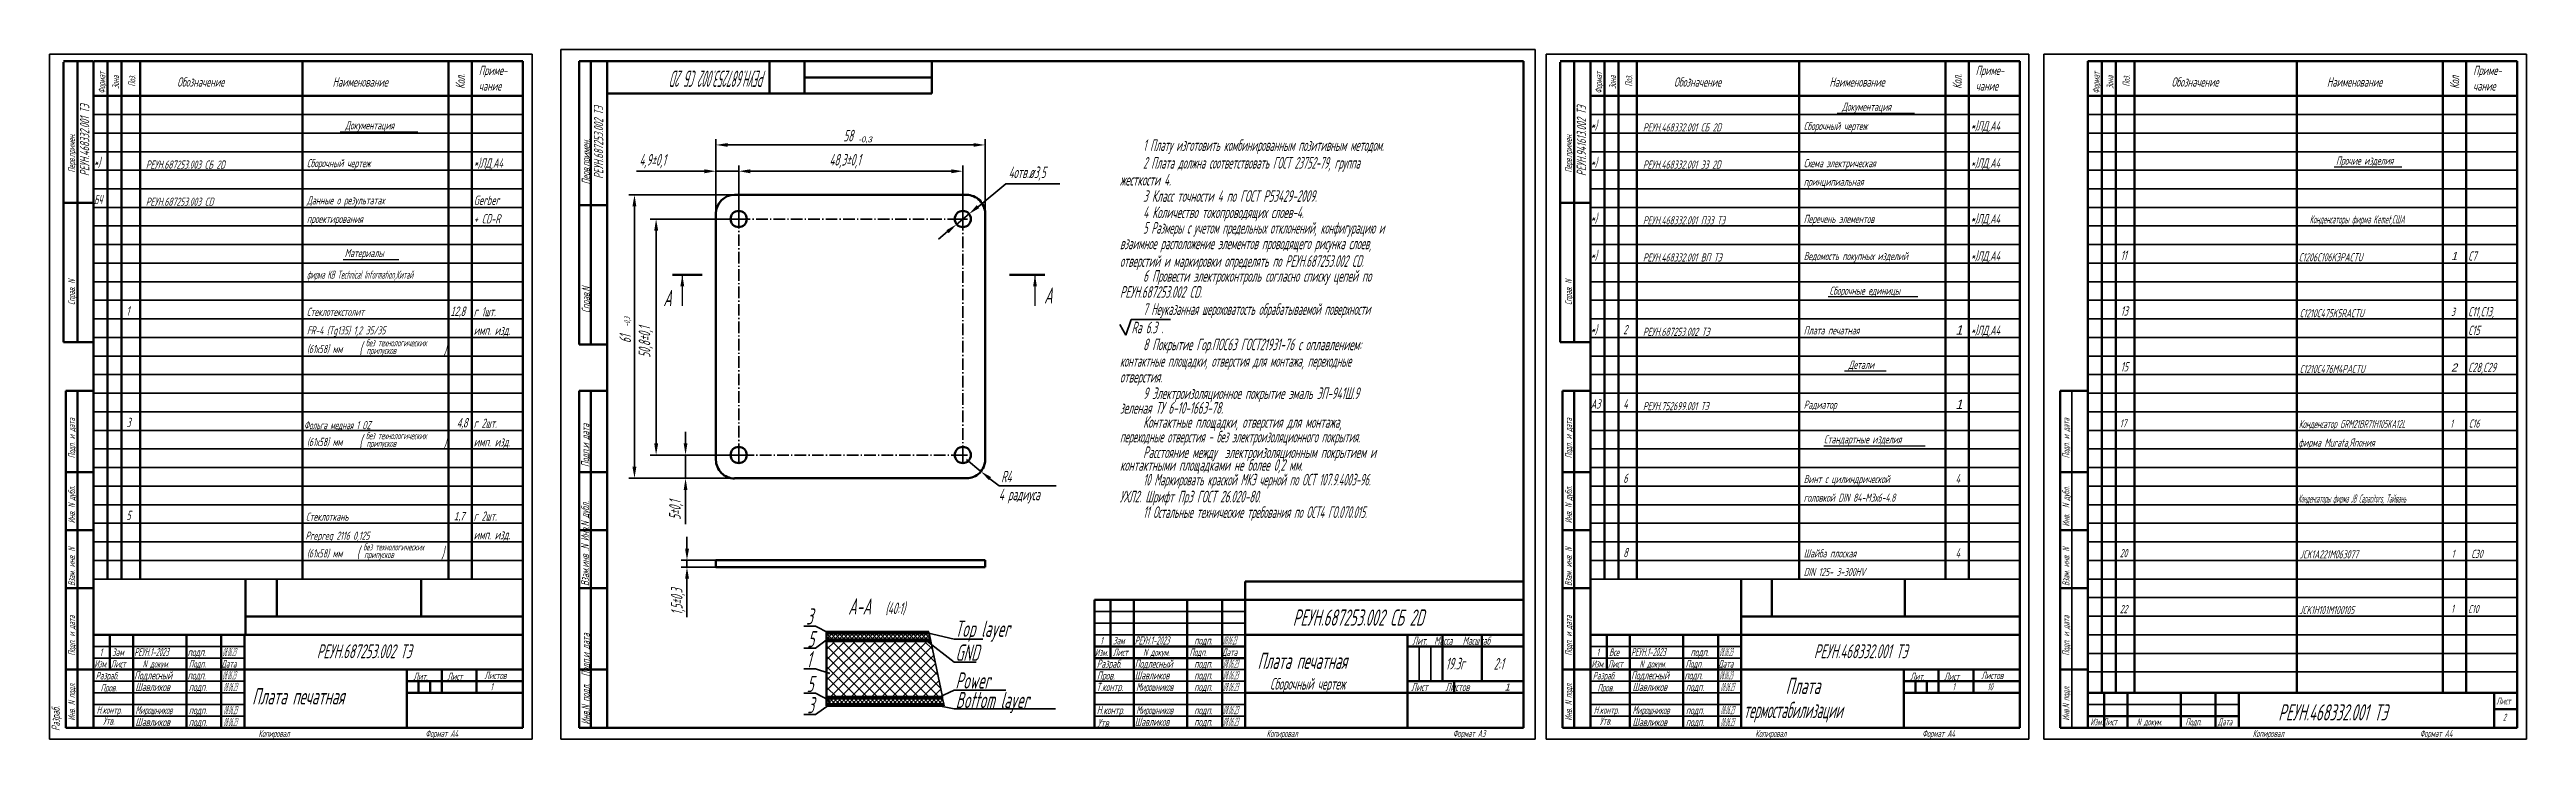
# Model space of a CAD drawing. Extents: x 23083 to 26468, y -1310 to -524.
# Drawn here: x 23083 to 24151, y -943 to -646 of the extents above; entities that cross this region are included whole.
import ezdxf

# ---------------------------------------------------------------- set-up
doc = ezdxf.new("R2010")
doc.units = 0
doc.header["$MEASUREMENT"] = 0
doc.linetypes.add('CNTR_ECKD_1', pattern=[7.5, 5, -1, 0.5, -1])
doc.layers.get('0').update_dxf_attribs({"linetype": 'CONTINUOUS', "lineweight": 50})
for name, color, linetype, lineweight in [('CENTER', 2, 'CNTR_ECKD_1', 35), ('CONTUR', 7, 'CONTINUOUS', 50), ('DIM', 1, 'CONTINUOUS', 35)]:
    doc.layers.add(name, color=color, linetype=linetype, lineweight=lineweight)
doc.layers.add('TEXT', color=1, linetype='CONTINUOUS')
doc.styles.add('ECKD', font='ec5cdwin.shx', dxfattribs={"oblique": 15})
doc.styles.add('GOST', font='GOST.shx', dxfattribs={"width": 0.7, "oblique": 15})
doc.styles.add('Текст', font='ec5cdwin.shx', dxfattribs={"oblique": 15})
doc.dimstyles.new('1_', dxfattribs={"dimtxt": 5, "dimasz": 5, "dimexe": 2.5, "dimexo": 0, "dimgap": 1.5, "dimtad": 1, "dimtoh": 1, "dimrnd": 1.38778e-17, "dimtxsty": 'ECKD', "dimcen": -3, "dimdle": 1.25, "dimclrd": 256, "dimclre": 256, "dimclrt": 256, "dimaunit": 1, "dimazin": 0, "dimtfac": 0.45, "dimtmove": 0, "dimatfit": 2, "dimfxl": 1, "dimtvp": 0.9, "dimtolj": 1, "dimtzin": 12, "dimarcsym": 0})
pattern_1 = [(45, (-151.2118, -301.6821), (-0.883883476, 0.883883476), [])]
pattern_2 = [(45, (11639.1895, -614.4899), (-0.88388348, 0.88388348), [])]
pattern_3 = [(45, (11639.1895, -614.4899), (-0.88388348, 0.88388348), []), (135, (11639.1895, -614.4899), (-0.88388348, -0.88388348), [])]

msp = doc.modelspace()

# ---------------------------------------------------------------- texts
at = {"style": 'GOST', "oblique": 15, "width": 0.7}
for s, p in [('A', (23348, -756.9)), ('A', (23512.1, -755.8)), ('А-А', (23427.7, -889.7))]:
    msp.add_text(s, height=7, dxfattribs=at).set_placement(p)
at = {"layer": 'DIM', "style": 'GOST', "oblique": 15}
for s, height, width, p in [('58', 5, 0.7, (23425.6, -686)), ('4,9±0,1', 5, 0.7, (23337.7, -696.4)), ('48,3±0,1', 5, 0.7, (23419.6, -696.4)), ('4отв.ø3,5', 5, 0.7, (23496.8, -701.8)), ('(', 5, 0.7, (23217, -777.5)), ('без технологических', 3, 0.7, (23219.8, -774.2)), ('припусков', 3, 0.7, (23220.1, -777.5)), (')', 5, 0.7, (23253.4, -777.7)), ('без технологических', 3, 0.7, (23219.8, -814.2)), ('(', 5, 0.7, (23217, -817.5)), ('припусков', 3, 0.7, (23220.1, -817.5)), (')', 5, 0.7, (23253.4, -817.7)), ('(', 5, 0.7, (23215.9, -865.4)), ('без технологических', 3, 0.7, (23218.7, -862.1)), ('припусков', 3, 0.7, (23219.1, -865.4)), (')', 5, 0.7, (23252.3, -865.6)), ('Лит.  Масса   Масштаб', 3.5, 0.68, (23670.8, -902.7)), ('Лист     Листов', 3.5, 0.7, (23670.3, -922.6)), ('Формат A4', 3, 0.7, (24105, -942.4))]:
    msp.add_text(s, height=height, dxfattribs=dict(at, width=width)).set_placement(p)
at = {"layer": 'DIM', "style": 'Текст', "oblique": 15}
msp.add_text('-0,3', height=2.5, rotation=358.9746, dxfattribs=at).set_placement((23432.1, -686.3))
at = {"layer": 'DIM', "style": 'GOST', "oblique": 15, "width": 0.7}
for s, height, rotation, p in [('61', 5, 90, (23334.1, -772.8)), ('-0,3', 2.5, 88.9746, (23333.6, -765.7)), ('50,8±0,1', 5, 90, (23342.4, -779.1))]:
    msp.add_text(s, height=height, rotation=rotation, dxfattribs=at).set_placement(p)
at = {"layer": 'TEXT', "style": 'GOST', "oblique": 15}
for s, height, rotation, width, p in [('Формат', 3, 90, 0.7, (23107.5, -665.4)), ('Зона', 3, 90, 0.7, (23113.5, -663.4)), ('Поз.', 3, 90, 0.7, (23120.5, -662.4)), ('Кол.', 4, 90, 0.7, (23262.5, -663.4)), ('РЕУН.687253.002 СБ 2D', 7, 180, 0.5, (23392.4, -655.5)), ('Формат', 3, 90, 0.7, (23752.6, -665.4)), ('Зона', 3, 90, 0.7, (23758.6, -663.4)), ('Поз.', 3, 90, 0.7, (23765.6, -662.4)), ('Кол.', 4, 90, 0.7, (23907.6, -663.4)), ('Формат', 3, 90, 0.7, (23967, -665.4)), ('Зона', 3, 90, 0.7, (23973, -663.4)), ('Поз.', 3, 90, 0.7, (23980, -662.4)), ('Кол', 4, 90, 0.7, (24122, -663.4)), ('РЕУН.468332.001 ТЭ', 4, 90, 0.7, (23100.6, -700.9)), ('РЕУН.687253.002 ТЭ', 4, 90, 0.7, (23322.1, -702.1)), ('РЕУН.941613.002 ТЭ', 4, 90, 0.7, (23745.7, -700.9)), ('Перв.примен.', 3, 90, 0.7, (23094.5, -699.4)), ('Перв.примен.', 3.5, 90, 0.7, (23316.4, -704.5)), ('Перв.примен.', 3, 90, 0.7, (23739.6, -699.4)), ('Справ. N', 3, 90, 0.7, (23094.5, -756.4)), ('Справ. N', 3, 90, 0.7, (23739.6, -756.4)), ('Справ.N', 3.5, 90, 0.7, (23316.4, -759.8)), ('Подп. и дата', 3, 90, 0.7, (23094.5, -822.4)), ('Подп.и дата', 3.5, 90, 0.7, (23316.1, -826.2)), ('Подп. и дата', 3, 90, 0.7, (23739.6, -822.4)), ('Подп. и дата', 3, 90, 0.7, (23954, -822.4)), ('Инв. N дубл.', 3, 90, 0.7, (23094.5, -850.4)), ('5±0,1', 5, 90, 0.7, (23355.5, -848.9)), ('Инв. N дубл.', 3, 90, 0.7, (23739.6, -850.4)), ('Инв.  N дубл.', 3, 90, 0.7, (23954, -851.8)), ('Взам.инв .N Инв.N дубл.', 3.5, 90, 0.7, (23316, -877.4)), ('Взам. инв. N', 3, 90, 0.7, (23094.5, -877.4)), ('Взам. инв. N', 3, 90, 0.7, (23739.6, -877.4)), ('Взам. инв. N', 3, 90, 0.7, (23954, -877.4)), ('1,5±0,3', 5, 90, 0.7, (23356.3, -889.8)), ('Подп. и дата', 3, 90, 0.7, (23094.5, -907.4)), ('Подп. и дата', 3, 90, 0.7, (23739.6, -907.4)), ('Подп. и дата', 3, 90, 0.7, (23954, -907.4)), ('Инв.N подл.  Подп.и дата', 3.5, 90, 0.7, (23316.3, -937.1)), ('Инв. N подл.', 3, 90, 0.7, (23094.5, -935.4)), ('Инв. N подл.', 3, 90, 0.7, (23739.6, -935.4)), ('Инв.N подл.', 3, 90, 0.7, (23954, -935.4)), ('Разраб.', 3.5, 90, 0.7, (23087.9, -939.8))]:
    msp.add_text(s, height=height, rotation=rotation, dxfattribs=dict(at, width=width)).set_placement(p)
at = {"layer": 'TEXT', "oblique": 15}
for s, height, style, width, p in [('Обозначение', 4, 'GOST', 0.7, (23138.5, -662.4)), ('Наименование', 4, 'GOST', 0.7, (23205.5, -662.4)), ('Приме-', 4, 'GOST', 0.7, (23268.5, -657.4)), ('чание', 4, 'GOST', 0.7, (23268.5, -664.1)), ('Обозначение', 4, 'GOST', 0.7, (23783.6, -662.4)), ('Наименование', 4, 'GOST', 0.7, (23850.6, -662.4)), ('Приме-', 4, 'GOST', 0.7, (23913.6, -657.4)), ('чание', 4, 'GOST', 0.7, (23913.6, -664.1)), ('Обозначение', 4, 'GOST', 0.7, (23998, -662.4)), ('Наименование', 4, 'GOST', 0.7, (24065, -662.4)), ('Приме-', 4, 'GOST', 0.7, (24128, -657.4)), ('чание', 4, 'GOST', 0.7, (24128, -664.1)), ('Документация', 3.5, 'GOST', 0.7, (23856, -672.8)), ('Документация', 3.5, 'GOST', 0.7, (23210.9, -680.8)), ('*)', 4, 'GOST', 0.7, (23747.7, -681)), ('РЕУН.468332.001 СБ 2D', 3.5, 'GOST', 0.7, (23770.2, -681.7)), ('Сборочный чертеж', 3.5, 'GOST', 0.7, (23839.5, -681.1)), ('*)ЛД,А4', 4, 'GOST', 0.7, (23911.5, -681.3)), ('*)', 4, 'GOST', 0.7, (23102.6, -697)), ('Сборочный чертеж', 3.5, 'GOST', 0.7, (23194.4, -697.1)), ('*)ЛД,А4', 4, 'GOST', 0.7, (23266.3, -697.3)), ('2 Плата должна соответствовать ГОСТ 23752-79, группа', 5, 'GOST', 0.65, (23554.8, -697.7)), ('1 Плату изготовить комбинированным позитивным методом.', 5, 'GOST', 0.6, (23554.8, -690.1)), ('*)', 4, 'GOST', 0.7, (23747.7, -697)), ('Схема электрическая', 3.5, 'GOST', 0.7, (23839.5, -697.1)), ('*)ЛД,А4', 4, 'GOST', 0.7, (23911.5, -697.3)), ('Прочие изделия', 3.5, 'GOST', 0.7, (24068.9, -696)), ('РЕУН.687253.003 СБ 2D', 3.5, 'GOST', 0.7, (23125, -697.7)), ('жесткости 4.', 5, 'GOST', 0.7, (23544.8, -705)), ('РЕУН.468332.001 Э3 2D', 3.5, 'GOST', 0.7, (23770.2, -697.7)), ('принципиальная', 3.5, 'GOST', 0.7, (23839.5, -705.1)), ('БЧ', 4, 'GOST', 0.6, (23102.6, -713)), ('РЕУН.687253.003 CD', 3.5, 'GOST', 0.7, (23125, -713.7)), ('Данные о результатах', 3.5, 'GOST', 0.7, (23194.4, -713.1)), ('Gerber', 4, 'GOST', 0.7, (23266.3, -713.3)), ('3 Класс точности 4 по ГОСТ Р53429-2009.', 5, 'GOST', 0.7, (23554.8, -712)), ('4 Количество токопроводящих слоев-4.', 5, 'GOST', 0.7, (23554.8, -719)), ('проектирования ', 3.5, 'GOST', 0.7, (23194.4, -721.1)), ('+ CD-R', 4, 'GOST', 0.7, (23266.3, -721.3)), ('5 Размеры с учетом предельных отклонений, конфигурацию и ', 5, 'GOST', 0.62, (23554.8, -725.7)), ('*)', 4, 'GOST', 0.7, (23747.7, -721)), ('РЕУН.468332.001 ПЭ3 ТЭ', 3.5, 'GOST', 0.7, (23770.2, -721.7)), ('Перечень элементов', 3.5, 'GOST', 0.7, (23839.5, -721.1)), ('*)ЛД,А4', 4, 'GOST', 0.7, (23911.5, -721.3)), ('Конденсаторы фирма Kemet,США', 3.5, 'GOST', 0.58, (24057.5, -721.3)), ('Материалы', 3.5, 'GOST', 0.7, (23210.7, -735.8)), ('взаимное расположение элементов проводящего рисунка слоев, ', 5, 'GOST', 0.67, (23544.8, -732.4)), ('отверстий и маркировки определять по РЕУН.687253.002 CD. ', 5, 'GOST', 0.67, (23544.8, -740)), ('*)', 4, 'GOST', 0.7, (23747.7, -737)), ('РЕУН.468332.001 ВП ТЭ', 3.5, 'GOST', 0.7, (23770.2, -737.7)), ('Ведомость покупных изделий', 3.5, 'GOST', 0.7, (23839.5, -737.1)), ('*)ЛД,А4', 4, 'GOST', 0.7, (23911.5, -737.3)), ('11', 4, 'GOST', 0.7, (23976.1, -737)), ('C1206C106K3PACTU', 3.5, 'GOST', 0.7, (24052.8, -737.6)), ('C7', 4, 'GOST', 0.7, (24125.8, -737.3)), ('фирма KB Technical Information,Китай', 3.5, 'GOST', 0.55, (23194.4, -745.1)), ('6 Провести электроконтроль согласно списку цепей по ', 5, 'GOST', 0.7, (23554.8, -746.4)), ('1', 4, 'GOST', 0.7, (23116.6, -761)), ('Стеклотекстолит ', 3.5, 'GOST', 0.7, (23194.4, -761.1)), ('12,8', 4, 'ECKD', 0.6, (23256.3, -761.1)), ('г 1шт.', 4, 'GOST', 0.7, (23266.3, -761.3)), ('РЕУН.687253.002 CD.', 5, 'GOST', 0.7, (23544.8, -753.3)), ('7 Неуказанная шероховатость обрабатываемой поверхности', 5, 'GOST', 0.65, (23554.8, -760.7)), ('Сборочные единицы', 3.5, 'GOST', 0.7, (23850.6, -752)), ('13', 4, 'GOST', 0.7, (23976.1, -761)), ('3', 3.5, 'GOST', 0.7, (24118.5, -761.1)), ('C11,C13,', 4, 'GOST', 0.7, (24125.8, -761.3)), ('FR-4 (Tg135) 1,2 35/35', 3.5, 'GOST', 0.7, (23194.4, -769.1)), ('имп. изд.', 4, 'GOST', 0.7, (23266.3, -769.3)), ('Ra 6.3 .', 5, 'GOST', 0.7, (23549.8, -768.6)), ('*)', 4, 'GOST', 0.7, (23747.7, -769)), ('2', 4, 'GOST', 0.7, (23761.7, -769)), ('РЕУН.687253.002 ТЭ', 3.5, 'GOST', 0.7, (23770.2, -769.7)), ('Плата печатная ', 3.5, 'GOST', 0.7, (23839.5, -769.1)), ('*)ЛД,А4', 4, 'GOST', 0.7, (23911.5, -769.3)), ('C1210C475K5RACTU', 3.5, 'GOST', 0.7, (24053.2, -761.7)), ('C15', 4, 'GOST', 0.7, (24125.8, -769.3)), ('(61х58) мм', 3.5, 'GOST', 0.7, (23194.4, -777.1)), ('8 Покрытие Гор.ПОС63 ГОСТ21931-76 с оплавлением: ', 5, 'GOST', 0.7, (23554.8, -775.9)), ('контактные площадки, отверстия для монтажа, переходные ', 5, 'GOST', 0.65, (23544.8, -783)), ('отверстия.', 5, 'GOST', 0.7, (23544.8, -789.8)), ('Детали', 3.5, 'GOST', 0.7, (23858.8, -783.9)), ('15', 4, 'GOST', 0.7, (23976.1, -785)), ('C1210C476M4PACTU', 3.5, 'GOST', 0.7, (24053.2, -785.7)), ('C28,C29', 4, 'GOST', 0.7, (24125.8, -785.3)), ('зеленая ТУ 6-10-1663-78.', 5, 'GOST', 0.7, (23544.8, -803.2)), ('9 Электроизоляционное покрытие эмаль ЭП-941Ш.9 ', 5, 'GOST', 0.7, (23554.8, -796.9)), ('А3', 4, 'GOST', 0.7, (23747.7, -801)), ('4', 4, 'GOST', 0.7, (23761.7, -801)), ('РЕУН.752699.001 ТЭ', 3.5, 'GOST', 0.7, (23770.2, -801.7)), ('Радиатор', 3.5, 'GOST', 0.7, (23839.5, -801.1)), ('3', 4, 'GOST', 0.7, (23116.6, -809)), ('Фольга медная 1 OZ', 3.5, 'GOST', 0.65, (23193.2, -809.9)), ('4,8', 4, 'ECKD', 0.6, (23259.1, -809.1)), ('г 2шт.', 4, 'GOST', 0.7, (23266.3, -809.3)), ('переходные отверстия - без электроизоляционного покрытия.', 5, 'GOST', 0.65, (23544.8, -815.6)), ('Контактные площадки, отверстия для монтажа, ', 5, 'GOST', 0.7, (23554.8, -809.3)), ('17', 3.5, 'GOST', 0.7, (23975.7, -809.1)), ('Конденсатор GRM21BR71H105KA12L', 3.5, 'GOST', 0.63, (24052.9, -809.4)), ('1', 3.5, 'GOST', 0.7, (24118.1, -809.2)), ('C16', 3.5, 'GOST', 0.7, (24126.1, -809.2)), ('(61х58) мм', 3.5, 'GOST', 0.7, (23194.4, -817.1)), ('имп. изд.', 4, 'GOST', 0.7, (23266.3, -817.3)), ('Расстояние между  электроизоляционным покрытием и', 5, 'GOST', 0.7, (23554.8, -822.3)), ('Стандартные изделия', 3.5, 'GOST', 0.7, (23848.2, -816)), ('фирма Murata,Япония', 3.5, 'GOST', 0.7, (24052.7, -817.4)), ('R4', 5, 'GOST', 0.7, (23493.6, -832.8)), ('контактными площадками не более 0,2 мм.', 5, 'GOST', 0.7, (23544.8, -827.8)), ('10 Маркировать краской МКЭ черной по ОСТ 107.9.4003-96.', 5, 'GOST', 0.65, (23554.8, -834.1)), ('6', 4, 'GOST', 0.7, (23761.7, -833)), ('Винт с цилиндрической ', 3.5, 'GOST', 0.7, (23839.5, -833.1)), ('4', 4, 'GOST', 0.7, (23904.9, -833.2)), ('4 радиуса', 5, 'GOST', 0.7, (23492.6, -840.5)), ('УХЛ2. Шрифт Пр3 ГОСТ 26.020-80.', 5, 'GOST', 0.7, (23544.7, -841.4)), ('11 Остальные технические требования по ОСТ4 ГО.070.015.', 5, 'GOST', 0.65, (23554.8, -848.1)), ('головкой DIN 84-М3х6-4.8', 3.5, 'GOST', 0.7, (23839.5, -841.1)), ('Конденсаторы фирма JB Capacitors, Тайвань', 3.5, 'GOST', 0.48, (24052.5, -841.5)), ('5', 4, 'GOST', 0.7, (23116.6, -849)), ('Стеклоткань', 3.5, 'GOST', 0.7, (23194, -849.3)), ('1,7', 3.5, 'ECKD', 0.7, (23257.8, -849.1)), ('г 2шт.', 4, 'GOST', 0.7, (23266.3, -849.3)), ('имп. изд.', 4, 'GOST', 0.7, (23266.3, -857.3)), ('Prepreg 2116 0,125', 3.5, 'GOST', 0.7, (23193.8, -857.5)), ('(61х58) мм', 3.5, 'GOST', 0.7, (23194.4, -865.1)), ('8', 4, 'GOST', 0.7, (23761.7, -865)), ('Шайба плоская', 3.5, 'GOST', 0.7, (23839.5, -865.1)), ('4', 4, 'GOST', 0.7, (23904.9, -865.2)), ('20', 3.5, 'GOST', 0.7, (23975.7, -865)), ('JCK1A221M063077', 3.5, 'GOST', 0.7, (24053.2, -865.5)), ('1', 3.5, 'GOST', 0.7, (24118.7, -865.3)), ('С30', 3.5, 'GOST', 0.7, (24127.2, -865.3)), ('DIN 125- 3-300HV', 3.5, 'GOST', 0.7, (23839.5, -873.1)), ('(40:1)', 5, 'GOST', 0.7, (23443.7, -889.5)), ('22', 3.5, 'GOST', 0.7, (23975.7, -889.1)), ('JCK1H101M100105', 3.5, 'GOST', 0.7, (24053, -889.5)), ('1', 3.5, 'GOST', 0.7, (24118.5, -888.9)), ('С10', 3.5, 'GOST', 0.7, (24125.9, -889.1)), ('3', 7, 'GOST', 0.7, (23409.6, -894)), ('Top layer', 7, 'GOST', 0.7, (23473.6, -899.3)), ('РЕУН.687253.002 СБ 2D', 7, 'GOST', 0.7, (23619.3, -894.5)), ('1', 3.2, 'GOST', 0.7, (23105.1, -907.5)), ('Зам', 3.2, 'GOST', 0.7, (23110.5, -907.5)), ('РЕУН.1-2023', 3.5, 'GOST', 0.6, (23120, -907.6)), ('подп.', 3.5, 'GOST', 0.7, (23143, -907.6)), ('08.06.23', 3.5, 'GOST', 0.35, (23158, -907.6)), ('РЕУН.687253.002 ТЭ', 6, 'GOST', 0.7, (23198.7, -908.5)), ('5', 7, 'GOST', 0.7, (23410.1, -903.8)), ('1', 7, 'GOST', 0.7, (23409.7, -912.5)), ('GND', 7, 'GOST', 0.7, (23473.9, -909.6)), ('Изм.', 3.13, 'GOST', 0.7, (23534, -907.6)), ('1', 3.2, 'GOST', 0.7, (23536.3, -902.5)), ('Лист', 3.13, 'GOST', 0.7, (23541.8, -907.5)), ('Зам', 3.2, 'GOST', 0.7, (23541.8, -902.5)), ('РЕУН.1-2023', 3.5, 'GOST', 0.6, (23551.2, -902.6)), ('N докум.', 3.13, 'GOST', 0.7, (23554.8, -907.5)), ('Подп.', 3.2, 'GOST', 0.7, (23574.8, -907.5)), ('подп.', 3.5, 'GOST', 0.7, (23576.8, -902.6)), ('Дата', 3.2, 'GOST', 0.7, (23588.8, -907.5)), ('08.06.23', 3.5, 'GOST', 0.35, (23589.2, -902.6)), ('Плата печатная', 7, 'GOST', 0.68, (23604.1, -913.1)), ('1', 3.2, 'GOST', 0.7, (23750.2, -907.5)), ('Все', 3.2, 'GOST', 0.7, (23755.6, -907.5)), ('РЕУН.1-2023', 3.5, 'GOST', 0.6, (23765.1, -907.6)), ('подп.', 3.5, 'GOST', 0.7, (23790.7, -907.6)), ('08.06.23', 3.5, 'GOST', 0.35, (23803.1, -907.6)), ('РЕУН.468332.001 ТЭ', 6, 'GOST', 0.7, (23843.9, -908.5)), ('Изм.', 3.13, 'GOST', 0.7, (23102.8, -912.5)), ('Разраб.', 3.2, 'GOST', 0.7, (23103.4, -917.6)), ('Лист', 3.13, 'GOST', 0.7, (23109.9, -912.5)), ('Подлесный', 3.5, 'GOST', 0.7, (23120, -917.6)), ('N докум.', 3.13, 'GOST', 0.7, (23123.6, -912.5)), ('подп.', 3.5, 'GOST', 0.7, (23143, -917.6)), ('Подп.', 3.2, 'GOST', 0.7, (23143.5, -912.5)), ('Дата', 3.2, 'GOST', 0.7, (23157.5, -912.5)), ('08.06.23', 3.5, 'GOST', 0.35, (23158, -917.6)), ('Лит.', 3.2, 'GOST', 0.7, (23240.3, -917.9)), ('Лист', 3.2, 'GOST', 0.7, (23254.9, -917.9)), ('Листов', 3.2, 'GOST', 0.7, (23270.9, -917.5)), ('5', 7, 'GOST', 0.7, (23409.8, -923.1)), ('Power', 7, 'GOST', 0.7, (23473.9, -921.6)), ('Разраб.', 3.5, 'GOST', 0.7, (23534.8, -912.6)), ('Пров.', 3.5, 'GOST', 0.7, (23534.9, -917.7)), ('Подлесный', 3.5, 'GOST', 0.7, (23551.2, -912.6)), ('Шавликов', 3.5, 'GOST', 0.7, (23551.2, -917.6)), ('подп.', 3.5, 'GOST', 0.7, (23576.8, -912.6)), ('подп.', 3.5, 'GOST', 0.7, (23576.8, -917.6)), ('08.06.23', 3.5, 'GOST', 0.4, (23589.2, -912.6)), ('08.06.23', 3.5, 'GOST', 0.4, (23589.2, -917.6)), ('Сборочный чертеж', 5, 'GOST', 0.7, (23609.5, -922)), ('19.3г', 5, 'GOST', 0.7, (23685.2, -913.3)), ('2:1', 5, 'GOST', 0.7, (23705.9, -913.4)), ('Изм.', 3.13, 'GOST', 0.7, (23748, -912.5)), ('Разраб.', 3.2, 'GOST', 0.7, (23748.6, -917.6)), ('Лист', 3.13, 'GOST', 0.7, (23755.1, -912.5)), ('Подлесный', 3.5, 'GOST', 0.7, (23765.1, -917.6)), ('N докум.', 3.13, 'GOST', 0.7, (23768.7, -912.5)), ('подп.', 3.5, 'GOST', 0.7, (23788.1, -917.6)), ('Подп.', 3.2, 'GOST', 0.7, (23788.6, -912.5)), ('Дата', 3.2, 'GOST', 0.7, (23802.6, -912.5)), ('08.06.23', 3.5, 'GOST', 0.35, (23803.1, -917.6)), ('Плата', 7, 'GOST', 0.7, (23831.7, -923.9)), ('Лит.', 3.2, 'GOST', 0.7, (23885.4, -917.9)), ('Лист', 3.2, 'GOST', 0.7, (23900, -917.9)), ('Листов', 3.2, 'GOST', 0.7, (23916, -917.5)), ('Пров.', 3.2, 'GOST', 0.7, (23105.5, -922.8)), ('Шавликов', 3.5, 'GOST', 0.7, (23120.5, -922.6)), ('подп.', 3.5, 'GOST', 0.7, (23143.5, -922.6)), ('08.06.23', 3.5, 'GOST', 0.35, (23158.5, -922.6)), ('Плата печатная', 7, 'GOST', 0.7, (23170.8, -928.4)), ('1', 3, 'GOST', 0.7, (23273.5, -922.3)), ('3', 7, 'GOST', 0.7, (23410.1, -932.2)), ('Bottom layer', 7, 'GOST', 0.7, (23474, -930)), ('Т.контр.', 3.5, 'GOST', 0.7, (23534.7, -922.6)), ('Мирошников', 3.5, 'GOST', 0.6, (23551.8, -922.6)), ('подп.', 3.5, 'GOST', 0.7, (23576.8, -922.6)), ('08.06.23', 3.5, 'GOST', 0.4, (23589.2, -922.6)), ('Лист', 3.5, 'GOST', 0.7, (23670.3, -922.6)), ('Пров.', 3.2, 'GOST', 0.7, (23750.6, -922.8)), ('Шавликов', 3.5, 'GOST', 0.7, (23765.7, -922.6)), ('подп.', 3.5, 'GOST', 0.7, (23788.7, -922.6)), ('08.06.23', 3.5, 'GOST', 0.35, (23803.7, -922.6)), ('термостабилизации', 7, 'GOST', 0.6, (23813.6, -934.3)), ('1', 3, 'GOST', 0.7, (23903.6, -922.3)), ('10', 3, 'GOST', 0.7, (23918.6, -922.3)), ('РЕУН.468332.001 ТЭ', 7, 'GOST', 0.7, (24044, -935.3)), ('Лист', 3, 'GOST', 0.7, (24138, -928.4)), ('Н.контр.', 3.2, 'GOST', 0.7, (23103.8, -932.4)), ('Утв.', 3.2, 'GOST', 0.7, (23106.5, -937.1)), ('Мирошников', 3.5, 'GOST', 0.6, (23120.5, -932.6)), ('Шавликов', 3.5, 'GOST', 0.7, (23120.5, -937.7)), ('подп.', 3.5, 'GOST', 0.7, (23143.5, -932.6)), ('подп.', 3.5, 'GOST', 0.7, (23143.5, -937.7)), ('08.06.23', 3.5, 'GOST', 0.35, (23158.5, -932.6)), ('08.06.23', 3.5, 'GOST', 0.35, (23158.5, -937.7)), ('Н.контр.', 3.5, 'GOST', 0.7, (23534.8, -932.6)), ('Утв.', 3.5, 'GOST', 0.7, (23535.1, -938.1)), ('Шавликов', 3.5, 'GOST', 0.7, (23551.2, -937.6)), ('Мирошников', 3.5, 'GOST', 0.6, (23551.8, -932.6)), ('подп.', 3.5, 'GOST', 0.7, (23576.8, -932.6)), ('подп.', 3.5, 'GOST', 0.7, (23576.8, -937.6)), ('08.06.23', 3.5, 'GOST', 0.4, (23589.2, -932.6)), ('08.06.23', 3.5, 'GOST', 0.4, (23589.2, -937.6)), ('Н.контр.', 3.2, 'GOST', 0.7, (23749, -932.4)), ('Утв.', 3.2, 'GOST', 0.7, (23751.6, -937.1)), ('Мирошников', 3.5, 'GOST', 0.6, (23765.7, -932.6)), ('Шавликов', 3.5, 'GOST', 0.7, (23765.7, -937.7)), ('подп.', 3.5, 'GOST', 0.7, (23788.7, -932.6)), ('подп.', 3.5, 'GOST', 0.7, (23788.7, -937.7)), ('08.06.23', 3.5, 'GOST', 0.35, (23803.7, -932.6)), ('08.06.23', 3.5, 'GOST', 0.35, (23803.7, -937.7)), ('Изм.Лист', 3, 'GOST', 0.7, (23963, -937.4)), ('N докум.', 3, 'GOST', 0.7, (23983, -937.4)), ('Подп.', 3, 'GOST', 0.7, (24004, -937.4)), ('Дата', 3, 'GOST', 0.7, (24018, -937.4)), ('2', 3, 'GOST', 0.7, (24140.8, -935.4)), ('Копировал', 3, 'GOST', 0.7, (23173.5, -942.4)), ('Формат А4', 3, 'GOST', 0.7, (23245.5, -942.4)), ('Копировал', 3, 'GOST', 0.7, (23608, -942.4)), ('Формат A3', 3, 'GOST', 0.7, (23688.3, -942.4)), ('Копировал', 3, 'GOST', 0.7, (23818.6, -942.4)), ('Формат А4', 3, 'GOST', 0.7, (23890.6, -942.4)), ('Копировал', 3, 'GOST', 0.7, (24033, -942.4))]:
    msp.add_text(s, height=height, dxfattribs=dict(at, style=style, width=width)).set_placement(p)
at = {"layer": 'TEXT', "style": 'ECKD', "oblique": 15}
for s, height, p in [('1', 3.5, (24118.5, -737.1)), ('1', 4, (23904.9, -769.2)), ('2', 3.5, (24118.5, -785.1)), ('1', 4, (23904.9, -801.2)), ('1', 3, (23710.6, -922.4))]:
    msp.add_text(s, height=height, dxfattribs=at).set_placement(p)

# ---------------------------------------------------------------- hatches: boundary and pattern name
at = {"layer": 'DIM'}
h = msp.add_hatch(dxfattribs=at)
h.set_pattern_fill('ANSI31', color=256, scale=10, style=0)
h.set_pattern_definition(pattern_1)
h.paths.add_polyline_path([(23418.4, -897.9), (23462.6, -897.9), (23462.5, -897.2), (23418.4, -897.2)])
h = msp.add_hatch(dxfattribs=at)
h.set_pattern_fill('ANSI37', color=256, scale=10, style=0)
h.set_pattern_definition(pattern_3)
h.paths.add_polyline_path([(23418.4, -900.4), (23418.4, -897.9), (23462.6, -897.9), (23463.2, -900.4)])
h = msp.add_hatch(dxfattribs=at)
h.set_pattern_fill('ANSI31', color=256, scale=10, style=0)
h.set_pattern_definition(pattern_2)
h.paths.add_polyline_path([(23418.4, -900.4), (23463.2, -900.4), (23463.3, -901.1), (23418.4, -901.1)])
h = msp.add_hatch(dxfattribs=at)
h.set_pattern_fill('ANSI37', color=256, scale=25, style=0)
h.set_pattern_definition([(45, (11639.1895, -614.49), (-2.2097087, 2.2097087), []), (135, (11639.1895, -614.49), (-2.2097087, -2.2097087), [])])
h.paths.add_polyline_path([(23418.4, -901.1), (23463.3, -901.1), (23468.3, -925.1), (23418.4, -925.1)])
for points in [[(23419.3, -897.5, 1), (23419, -897.5, 1)], [(23419.5, -899.9, 1), (23419.1, -899.9, 1)], [(23461.1, -900.7, 1), (23461.4, -900.7, 1)], [(23461.6, -897.5, 1), (23461.9, -897.5, 1)], [(23419.5, -914.9, 1), (23419.2, -914.9, 1)], [(23419.5, -926.6, 1), (23419.2, -926.6, 1)], [(23419.6, -928.6, 1), (23419.3, -928.6, 1)], [(23465.2, -928.7, 1), (23465.5, -928.7, 1)], [(23466.4, -925.4, 1), (23466.7, -925.4, 1)]]:
    msp.add_hatch(color=256, dxfattribs=at).paths.add_polyline_path(points)
h = msp.add_hatch(dxfattribs=at)
h.set_pattern_fill('ANSI31', color=256, scale=10, style=0)
h.set_pattern_definition(pattern_2)
h.paths.add_polyline_path([(23418.4, -925.8), (23468.4, -925.8), (23468.3, -925.1), (23418.4, -925.1)])
h = msp.add_hatch(dxfattribs=at)
h.set_pattern_fill('ANSI37', color=256, scale=10, style=0)
h.set_pattern_definition(pattern_3)
h.paths.add_polyline_path([(23418.4, -925.8), (23468.4, -925.8), (23468.9, -928.3), (23418.4, -928.3)])
h = msp.add_hatch(dxfattribs=at)
h.set_pattern_fill('ANSI31', color=256, scale=10, style=0)
h.set_pattern_definition(pattern_1)
h.paths.add_polyline_path([(23418.4, -929), (23469.1, -929), (23468.9, -928.3), (23418.4, -928.3)])

# ---------------------------------------------------------------- linework, layer by layer
for p, q in [((23408.8, -651.4), (23408.8, -665.4)), ((23408.8, -658.4), (23463.8, -658.4)), ((23463.8, -651.4), (23463.8, -665.4)), ((23323.8, -665.4), (23463.8, -665.4)), ((23378.7, -709), (23478.7, -709)), ((23370.7, -823.1), (23370.7, -717)), ((23486.7, -823), (23486.7, -717)), ((23364.7, -743.4), (23352, -743.4)), ((23497.2, -743.4), (23512.4, -743.4)), ((23378.7, -831), (23478.7, -831)), ((23167.9, -874.4), (23167.9, -898.4)), ((23181.5, -874.4), (23181.5, -890.5)), ((23243.6, -874.4), (23243.6, -890.5)), ((23486.7, -866.3), (23370.7, -866.3)), ((23370.7, -866.3), (23370.7, -869.3)), ((23370.7, -869.3), (23486.7, -869.3)), ((23486.7, -869.3), (23486.7, -866.3)), ((23812.6, -874.4), (23812.6, -898.4)), ((23825.8, -874.4), (23825.8, -890.5)), ((23883.1, -874.4), (23883.1, -890.5)), ((23598.8, -875.4), (23718.8, -875.4)), ((23598.8, -883.4), (23598.8, -875.4)), ((23167.9, -890.5), (23287.5, -890.5)), ((23812.6, -890.5), (23932.6, -890.5)), ((23418.4, -897.9), (23418.4, -897.2)), ((23418.4, -897.2), (23462.5, -897.2)), ((23418.4, -900.4), (23418.4, -897.9)), ((23418.4, -897.9), (23462.6, -897.9)), ((23418.4, -897.9), (23462.6, -897.9)), ((23418.4, -901.1), (23418.4, -900.4)), ((23418.4, -900.4), (23463.2, -900.4)), ((23418.4, -925.1), (23418.4, -901.1)), ((23418.4, -901.1), (23463.3, -901.1)), ((23418.4, -901.1), (23463.3, -901.1)), ((23418.4, -925.8), (23418.4, -925.1)), ((23418.4, -925.1), (23468.3, -925.1)), ((23418.4, -928.3), (23418.4, -925.8)), ((23418.4, -925.8), (23468.4, -925.8)), ((23418.4, -925.8), (23468.4, -925.8)), ((23418.4, -929), (23418.4, -928.3)), ((23418.4, -928.3), (23468.9, -928.3)), ((23418.4, -929), (23469.1, -929))]:
    msp.add_line(p, q)
for centre in [(23380.5, -719.4), (23477.1, -719.4), (23380.5, -821), (23477.1, -821)]:
    msp.add_circle(centre, 3.5)
for centre, start, end in [((23378.7, -717), 90.0013, 179.9989), ((23478.7, -717), 0, 90.0006), ((23378.7, -823.1), 180, 270.0004), ((23478.7, -823), 269.9991, 360)]:
    msp.add_arc(centre, 8, start, end)
at = {"layer": 'CENTER'}
for p, q in [((23377.5, -719.4), (23383.5, -719.4)), ((23380.5, -722.4), (23380.5, -716.4)), ((23380.5, -719.4), (23477.1, -719.4)), ((23380.5, -821), (23380.5, -719.4)), ((23474.1, -719.4), (23480.1, -719.4)), ((23477.1, -722.4), (23477.1, -716.4)), ((23477.1, -719.4), (23477.1, -821)), ((23377.5, -821), (23383.5, -821)), ((23380.5, -824), (23380.5, -818)), ((23477.1, -821), (23380.5, -821)), ((23474.1, -821), (23480.1, -821)), ((23477.1, -824), (23477.1, -818))]:
    msp.add_line(p, q, dxfattribs=at)
at = {"layer": 'CONTUR'}
for p, q in [((23102.2, -651.4), (23089.5, -651.4)), ((23089.5, -651.8), (23089.5, -712.4)), ((23095.5, -772.4), (23095.5, -651.4)), ((23102.5, -938.4), (23102.5, -651.4)), ((23102.5, -651.4), (23287.5, -651.4)), ((23108.5, -651.4), (23108.5, -874.4)), ((23114.5, -651.4), (23114.5, -874.4)), ((23122.5, -651.4), (23122.5, -874.4)), ((23192.5, -651.4), (23192.5, -874.4)), ((23255.5, -651.4), (23255.5, -874.4)), ((23265.5, -651.4), (23265.5, -874.4)), ((23287.5, -651.4), (23287.5, -938.4)), ((23311.8, -773.4), (23311.8, -651.4)), ((23311.8, -651.4), (23323.8, -651.4)), ((23316.8, -773.4), (23316.8, -651.4)), ((23718.8, -651.4), (23323.8, -651.4)), ((23323.8, -651.4), (23323.8, -938.4)), ((23393.8, -665.4), (23393.8, -651.4)), ((23718.8, -938.4), (23718.8, -651.4)), ((23747.4, -651.4), (23734.6, -651.4)), ((23734.6, -651.8), (23734.6, -712.4)), ((23740.6, -772.4), (23740.6, -651.4)), ((23747.6, -938.4), (23747.6, -651.4)), ((23747.6, -651.4), (23932.6, -651.4)), ((23753.6, -651.4), (23753.6, -874.4)), ((23759.6, -651.4), (23759.6, -874.4)), ((23767.6, -651.4), (23767.6, -874.4)), ((23837.6, -651.4), (23837.6, -874.4)), ((23900.6, -651.4), (23900.6, -874.4)), ((23910.6, -651.4), (23910.6, -874.4)), ((23932.6, -651.4), (23932.6, -938.4)), ((23962, -938.4), (23962, -651.4)), ((23962, -651.4), (24147, -651.4)), ((23968, -651.4), (23968, -923.4)), ((23974, -651.4), (23974, -923.4)), ((23982, -651.4), (23982, -923.4)), ((24052, -651.4), (24052, -923.4)), ((24115, -651.4), (24115, -923.4)), ((24125, -651.4), (24125, -923.4)), ((24147, -651.4), (24147, -938.4)), ((23102.5, -666.4), (23287.5, -666.4)), ((23323.8, -665.4), (23393.8, -665.4)), ((23747.6, -666.4), (23932.6, -666.4)), ((23962, -666.4), (24147, -666.4)), ((23089.5, -712.4), (23089.5, -772.4)), ((23102.5, -712.4), (23089.5, -712.4)), ((23089.5, -712.4), (23102.5, -712.4)), ((23311.8, -713.4), (23323.8, -713.4)), ((23734.6, -712.4), (23734.6, -772.4)), ((23747.6, -712.4), (23734.6, -712.4)), ((23734.6, -712.4), (23747.6, -712.4)), ((23089.5, -772.4), (23102.5, -772.4)), ((23102.5, -772.4), (23095.5, -772.4)), ((23323.8, -773.4), (23311.8, -773.4)), ((23734.6, -772.4), (23747.6, -772.4)), ((23747.6, -772.4), (23740.6, -772.4)), ((23090.5, -828.4), (23090.5, -793.4)), ((23090.5, -793.4), (23102.5, -793.4)), ((23095.5, -793.4), (23095.5, -938.4)), ((23311.8, -938.4), (23311.8, -793.4)), ((23311.8, -793.4), (23323.8, -793.4)), ((23316.8, -938.4), (23316.8, -793.4)), ((23735.6, -828.4), (23735.6, -793.4)), ((23735.6, -793.4), (23747.6, -793.4)), ((23740.6, -793.4), (23740.6, -938.4)), ((23950, -828.4), (23950, -793.4)), ((23950, -793.4), (23962, -793.4)), ((23090.5, -853.4), (23090.5, -828.4)), ((23102.5, -828.4), (23090.5, -828.4)), ((23090.5, -828.4), (23102.5, -828.4)), ((23311.8, -828.4), (23323.8, -828.4)), ((23735.6, -853.4), (23735.6, -828.4)), ((23747.6, -828.4), (23735.6, -828.4)), ((23735.6, -828.4), (23747.6, -828.4)), ((23950, -828.4), (23962, -828.4)), ((23962, -828.4), (23950, -828.4)), ((23950, -853.4), (23950, -828.4)), ((23090.5, -878.4), (23090.5, -853.4)), ((23102.5, -853.4), (23090.5, -853.4)), ((23090.5, -853.4), (23102.5, -853.4)), ((23311.8, -853.4), (23323.8, -853.4)), ((23735.6, -878.4), (23735.6, -853.4)), ((23747.6, -853.4), (23735.6, -853.4)), ((23735.6, -853.4), (23747.6, -853.4)), ((23950, -878.4), (23950, -853.4)), ((23950, -853.4), (23962, -853.4)), ((23962, -853.4), (23950, -853.4)), ((23090.5, -913.4), (23090.5, -878.4)), ((23102.5, -878.4), (23090.5, -878.4)), ((23090.5, -878.4), (23102.5, -878.4)), ((23311.8, -878.4), (23323.8, -878.4)), ((23533.8, -883.4), (23718.8, -883.4)), ((23533.8, -938.4), (23533.8, -883.4)), ((23540.8, -883.4), (23540.8, -908.4)), ((23550.8, -883.4), (23550.8, -938.4)), ((23573.8, -883.4), (23573.8, -938.4)), ((23588.8, -883.4), (23588.8, -938.4)), ((23598.8, -883.4), (23598.8, -938.4)), ((23735.6, -913.4), (23735.6, -878.4)), ((23747.6, -878.4), (23735.6, -878.4)), ((23735.6, -878.4), (23747.6, -878.4)), ((23950, -913.4), (23950, -878.4)), ((23950, -878.4), (23962, -878.4)), ((23962, -878.4), (23950, -878.4)), ((23102.5, -898.4), (23287.5, -898.4)), ((23109.5, -913.4), (23109.5, -898.4)), ((23119.5, -898.4), (23119.5, -938.4)), ((23142.5, -938.4), (23142.5, -898.4)), ((23157.5, -938.4), (23157.5, -898.4)), ((23167.5, -938.4), (23167.5, -898.4)), ((23533.8, -903.4), (23598.8, -903.4)), ((23598.8, -898.4), (23718.8, -898.4)), ((23668.8, -898.4), (23668.8, -938.4)), ((23668.8, -903.4), (23718.8, -903.4)), ((23683.8, -898.4), (23683.8, -918.4)), ((23700.8, -898.4), (23700.8, -918.4)), ((23747.6, -898.4), (23932.6, -898.4)), ((23754.6, -913.4), (23754.6, -898.4)), ((23764.6, -898.4), (23764.6, -938.4)), ((23787.6, -938.4), (23787.6, -898.4)), ((23802.6, -938.4), (23802.6, -898.4)), ((23812.6, -938.4), (23812.6, -898.4)), ((23090.5, -938.4), (23090.5, -913.4)), ((23102.5, -913.4), (23090.5, -913.4)), ((23090.5, -913.4), (23102.5, -913.4)), ((23102.5, -913.4), (23287.5, -913.4)), ((23237.5, -938.4), (23237.5, -913.4)), ((23252.5, -913.4), (23252.5, -923.4)), ((23267.5, -913.4), (23267.5, -923.4)), ((23311.8, -913.4), (23323.8, -913.4)), ((23533.8, -908.4), (23598.8, -908.4)), ((23735.6, -938.4), (23735.6, -913.4)), ((23747.6, -913.4), (23735.6, -913.4)), ((23735.6, -913.4), (23747.6, -913.4)), ((23747.6, -913.4), (23932.6, -913.4)), ((23882.6, -938.4), (23882.6, -913.4)), ((23897.6, -913.4), (23897.6, -923.4)), ((23912.6, -913.4), (23912.6, -923.4)), ((23950, -938.4), (23950, -913.4)), ((23950, -913.4), (23962, -913.4)), ((23962, -913.4), (23950, -913.4)), ((23237.5, -918.4), (23287.5, -918.4)), ((23237.5, -923.4), (23287.5, -923.4)), ((23242.5, -918.4), (23242.5, -923.4)), ((23247.5, -918.4), (23247.5, -923.4)), ((23598.8, -923.4), (23718.8, -923.4)), ((23668.8, -918.4), (23718.8, -918.4)), ((23688.8, -918.4), (23688.8, -923.4)), ((23882.6, -918.4), (23932.6, -918.4)), ((23882.6, -923.4), (23932.6, -923.4)), ((23887.6, -918.4), (23887.6, -923.4)), ((23892.6, -918.4), (23892.6, -923.4)), ((23962, -923.4), (24147, -923.4)), ((23969, -923.4), (23969, -938.4)), ((23979, -923.4), (23979, -938.4)), ((24002, -923.4), (24002, -938.4)), ((24017, -923.4), (24017, -938.4)), ((24027, -923.4), (24027, -938.4)), ((24137, -923.4), (24137, -938.4)), ((23102.5, -938.4), (23090.5, -938.4)), ((23287.5, -938.4), (23102.5, -938.4)), ((23323.8, -938.4), (23311.8, -938.4)), ((23323.8, -938.4), (23718.8, -938.4)), ((23747.6, -938.4), (23735.6, -938.4)), ((23932.6, -938.4), (23747.6, -938.4)), ((23962, -938.4), (23950, -938.4)), ((23962, -933.4), (24027, -933.4)), ((24147, -938.4), (23962, -938.4)), ((24137, -930.4), (24147, -930.4))]:
    msp.add_line(p, q, dxfattribs=at)
at = {"layer": 'DIM'}
for p, q in [((23083.5, -648.4), (23291.5, -648.4)), ((23083.5, -648.4), (23083.5, -943.4)), ((23291.5, -648.4), (23291.5, -943.4)), ((23723.8, -646.4), (23303.8, -646.4)), ((23303.8, -646.4), (23303.8, -943.4)), ((23723.8, -943.4), (23723.8, -646.4)), ((23728.5, -648.4), (23936.5, -648.4)), ((23728.5, -648.4), (23728.5, -943.4)), ((23936.5, -648.4), (23936.5, -943.4)), ((23943, -648.4), (24151, -648.4)), ((23943, -648.4), (23943, -943.4)), ((24151, -648.4), (24151, -943.4)), ((23102.5, -674.4), (23287.5, -674.4)), ((23102.5, -682.4), (23287.5, -682.4)), ((23747.6, -674.4), (23932.6, -674.4)), ((23747.6, -682.4), (23932.6, -682.4)), ((23962, -674.4), (24147, -674.4)), ((23962, -682.4), (24147, -682.4)), ((23102.5, -690.4), (23287.5, -690.4)), ((23370.7, -717), (23370.7, -685)), ((23375.7, -687.5), (23481.7, -687.5)), ((23486.7, -717), (23486.7, -685)), ((23747.6, -690.4), (23932.6, -690.4)), ((23962, -690.4), (24147, -690.4)), ((23102.5, -698.4), (23287.5, -698.4)), ((23365.7, -698.8), (23336.5, -698.8)), ((23370.7, -717), (23370.7, -696.3)), ((23380.5, -698.8), (23370.7, -698.8)), ((23380.5, -719.4), (23380.5, -696.3)), ((23380.5, -719.4), (23380.5, -696.3)), ((23385.5, -698.8), (23390.5, -698.8)), ((23385.5, -698.8), (23472.1, -698.8)), ((23477.1, -719.4), (23477.1, -696.3)), ((23483.7, -714.1), (23495.7, -704.3)), ((23495.7, -704.3), (23518.9, -704.3)), ((23747.6, -698.4), (23932.6, -698.4)), ((23962, -698.4), (24147, -698.4)), ((23102.5, -706.4), (23287.5, -706.4)), ((23102.5, -714.4), (23287.5, -714.4)), ((23378.7, -709), (23333.1, -709)), ((23335.6, -826), (23335.6, -714)), ((23747.6, -706.4), (23932.6, -706.4)), ((23747.6, -714.4), (23932.6, -714.4)), ((23962, -706.4), (24147, -706.4)), ((23962, -714.4), (24147, -714.4)), ((23102.5, -722.4), (23287.5, -722.4)), ((23380.5, -719.4), (23342.4, -719.4)), ((23344.9, -816), (23344.9, -724.4)), ((23470.5, -724.8), (23466.6, -728)), ((23474.4, -721.7), (23479.8, -717.2)), ((23747.6, -722.4), (23932.6, -722.4)), ((23962, -722.4), (24147, -722.4)), ((23102.5, -730.4), (23287.5, -730.4)), ((23747.6, -730.4), (23932.6, -730.4)), ((23962, -730.4), (24147, -730.4)), ((23102.5, -738.4), (23287.5, -738.4)), ((23102.5, -746.4), (23287.5, -746.4)), ((23747.6, -738.4), (23932.6, -738.4)), ((23747.6, -746.4), (23932.6, -746.4)), ((23962, -738.4), (24147, -738.4)), ((23962, -746.4), (24147, -746.4)), ((23102.5, -754.4), (23287.5, -754.4)), ((23747.6, -754.4), (23932.6, -754.4)), ((23962, -754.4), (24147, -754.4)), ((23102.5, -762.4), (23287.5, -762.4)), ((23544.8, -764.8), (23547.3, -769.4)), ((23547.3, -769.4), (23549.6, -762.6)), ((23549.6, -762.6), (23566.6, -762.6)), ((23747.6, -762.4), (23932.6, -762.4)), ((23962, -762.4), (24147, -762.4)), ((23102.5, -770.4), (23287.5, -770.4)), ((23102.5, -778.4), (23287.5, -778.4)), ((23747.6, -770.4), (23932.6, -770.4)), ((23747.6, -778.4), (23932.6, -778.4)), ((23962, -770.4), (24147, -770.4)), ((23962, -778.4), (24147, -778.4)), ((23102.5, -786.4), (23287.5, -786.4)), ((23747.6, -786.4), (23932.6, -786.4)), ((23962, -786.4), (24147, -786.4)), ((23102.5, -794.4), (23287.5, -794.4)), ((23747.6, -794.4), (23932.6, -794.4)), ((23955, -793.4), (23955, -938.4)), ((23962, -794.4), (24147, -794.4)), ((23102.5, -802.4), (23287.5, -802.4)), ((23102.5, -810.4), (23287.5, -810.4)), ((23357.6, -816), (23357.6, -811)), ((23747.6, -802.4), (23932.6, -802.4)), ((23747.6, -810.4), (23932.6, -810.4)), ((23962, -802.4), (24147, -802.4)), ((23962, -810.4), (24147, -810.4)), ((23102.5, -818.4), (23287.5, -818.4)), ((23380.5, -821), (23342.4, -821)), ((23380.5, -821), (23355.1, -821)), ((23357.6, -831), (23357.6, -821)), ((23747.6, -818.4), (23932.6, -818.4)), ((23962, -818.4), (24147, -818.4)), ((23102.5, -826.4), (23287.5, -826.4)), ((23378.7, -831), (23333.1, -831)), ((23378.7, -831), (23355.1, -831)), ((23478.7, -823), (23484.9, -828.1)), ((23488.8, -831.2), (23492.7, -834.3)), ((23747.6, -826.4), (23932.6, -826.4)), ((23962, -826.4), (24147, -826.4)), ((23102.5, -834.4), (23287.5, -834.4)), ((23102.5, -842.4), (23287.5, -842.4)), ((23357.6, -836), (23357.6, -850.8)), ((23492.7, -834.3), (23517.3, -834.3)), ((23747.6, -834.4), (23932.6, -834.4)), ((23747.6, -842.4), (23932.6, -842.4)), ((23962, -834.4), (24147, -834.4)), ((23962, -842.4), (24147, -842.4)), ((23102.5, -850.4), (23287.5, -850.4)), ((23747.6, -850.4), (23932.6, -850.4)), ((23962, -850.4), (24147, -850.4)), ((23102.5, -858.4), (23287.5, -858.4)), ((23358.2, -861.3), (23358.2, -856.3)), ((23747.6, -858.4), (23932.6, -858.4)), ((23962, -858.4), (24147, -858.4)), ((23102.5, -866.4), (23287.5, -866.4)), ((23102.5, -874.4), (23287.5, -874.4)), ((23370.7, -866.3), (23355.7, -866.3)), ((23370.7, -869.3), (23355.7, -869.3)), ((23358.2, -869.3), (23358.2, -866.3)), ((23358.2, -874.3), (23358.2, -890.8)), ((23747.6, -866.4), (23932.6, -866.4)), ((23747.6, -874.4), (23932.6, -874.4)), ((23962, -866.4), (24147, -866.4)), ((23962, -874.4), (24147, -874.4)), ((23962, -882.4), (24147, -882.4)), ((23413.6, -894.7), (23408.6, -894.7)), ((23413.6, -894.7), (23419.2, -897.5)), ((23533.8, -888.4), (23598.8, -888.4)), ((23533.8, -893.4), (23598.8, -893.4)), ((23962, -890.4), (24147, -890.4)), ((23102.5, -903.4), (23167.5, -903.4)), ((23413.6, -904.1), (23408.6, -904.1)), ((23413.6, -904.1), (23419.3, -899.9)), ((23461.2, -900.7), (23473.3, -910.2)), ((23461.7, -897.5), (23473.3, -900.3)), ((23462.5, -897.2), (23462.6, -897.9)), ((23462.6, -897.9), (23463.2, -900.4)), ((23463.2, -900.4), (23463.3, -901.1)), ((23463.3, -901.1), (23468.3, -925.1)), ((23485.7, -900.3), (23473.3, -900.3)), ((23533.8, -898.4), (23598.8, -898.4)), ((23673.8, -918.4), (23673.8, -903.4)), ((23678.8, -918.4), (23678.8, -903.4)), ((23747.6, -903.4), (23812.6, -903.4)), ((23962, -898.4), (24147, -898.4)), ((23962, -906.4), (24147, -906.4)), ((23102.5, -908.4), (23167.5, -908.4)), ((23413.6, -913), (23408.6, -913)), ((23413.6, -913), (23419.4, -914.9)), ((23482.8, -910.2), (23473.3, -910.2)), ((23533.8, -913.4), (23598.8, -913.4)), ((23747.6, -908.4), (23812.6, -908.4)), ((23962, -914.4), (24147, -914.4)), ((23102.5, -918.4), (23167.5, -918.4)), ((23102.5, -923.4), (23167.5, -923.4)), ((23102.5, -928.4), (23167.5, -928.4)), ((23413.6, -923.6), (23408.6, -923.6)), ((23413.6, -923.6), (23419.4, -926.6)), ((23413.6, -932.7), (23419.5, -928.6)), ((23466.6, -925.4), (23473.3, -922.2)), ((23468.3, -925.1), (23468.4, -925.8)), ((23468.4, -925.8), (23468.9, -928.3)), ((23468.9, -928.3), (23469.1, -929)), ((23495.6, -922.2), (23473.3, -922.2)), ((23533.8, -918.4), (23598.8, -918.4)), ((23533.8, -923.4), (23598.8, -923.4)), ((23533.8, -928.4), (23598.8, -928.4)), ((23747.6, -918.4), (23812.6, -918.4)), ((23747.6, -923.4), (23812.6, -923.4)), ((23747.6, -928.4), (23812.6, -928.4)), ((23962, -928.4), (24027, -928.4)), ((23102.5, -933.4), (23167.5, -933.4)), ((23413.6, -932.7), (23408.6, -932.7)), ((23465.3, -928.7), (23473.3, -930.3)), ((23517.1, -930.3), (23473.3, -930.3)), ((23533.8, -933.4), (23598.8, -933.4)), ((23747.6, -933.4), (23812.6, -933.4)), ((23083.5, -943.4), (23291.5, -943.4)), ((23303.8, -943.4), (23723.8, -943.4)), ((23728.5, -943.4), (23936.5, -943.4)), ((23943, -943.4), (24151, -943.4))]:
    msp.add_line(p, q, dxfattribs=at)
for centre in [(23419.2, -897.5), (23419.3, -899.9), (23461.2, -900.7), (23461.7, -897.5), (23419.4, -914.9), (23419.4, -926.6), (23419.5, -928.6), (23465.3, -928.7), (23466.6, -925.4)]:
    msp.add_circle(centre, 0.155, dxfattribs=at)
for points in [[(23375.7, -686.7), (23375.7, -688.3), (23370.7, -687.5)], [(23481.7, -686.7), (23481.7, -688.3), (23486.7, -687.5)], [(23365.7, -698), (23365.7, -699.7), (23370.7, -698.8)], [(23385.5, -698), (23385.5, -699.7), (23380.5, -698.8)], [(23385.5, -698), (23385.5, -699.7), (23380.5, -698.8)], [(23472.1, -698), (23472.1, -699.7), (23477.1, -698.8)], [(23334.7, -714), (23336.4, -714), (23335.6, -709)], [(23483.1, -713.4), (23484.2, -714.7), (23479.8, -717.2)], [(23344.1, -724.4), (23345.8, -724.4), (23344.9, -719.4)], [(23470, -724.2), (23471, -725.5), (23474.4, -721.7)], [(23344.1, -816), (23345.8, -816), (23344.9, -821)], [(23356.8, -816), (23358.4, -816), (23357.6, -821)], [(23334.7, -826), (23336.4, -826), (23335.6, -831)], [(23356.8, -836), (23358.4, -836), (23357.6, -831)], [(23489.3, -830.5), (23488.3, -831.8), (23484.9, -828.1)], [(23357.4, -861.3), (23359.1, -861.3), (23358.2, -866.3)], [(23357.4, -874.3), (23359.1, -874.3), (23358.2, -869.3)]]:
    msp.add_solid(points, dxfattribs=at)
at = {"layer": 'TEXT'}
for p, q in [((23208.7, -681.8), (23242.2, -681.8)), ((23853.9, -673.8), (23887.3, -673.8)), ((24068.1, -697), (24097.2, -697)), ((23210.1, -736.8), (23234, -736.8)), ((23850.1, -752.8), (23888.7, -752.8)), ((23857.1, -784.8), (23875, -784.8)), ((23848.2, -817), (23891.8, -817))]:
    msp.add_line(p, q, dxfattribs=at)

msp.set_redraw_order([(e.dxf.handle, doc.entitydb.next_handle()) for e in msp.query("TEXT MTEXT ATTDEF DIMENSION ARC_DIMENSION")])  # texts and dimensions are drawn at this point

# ---------------------------------------------------------------- leaders
at = {"layer": 'DIM'}
for points in [[(23356.2, -743.4), (23356.2, -756.8)], [(23508.2, -743.4), (23508.2, -756.8)]]:
    msp.add_leader(points, dimstyle='1_', override={"dimgap": 1.5, "dimtad": 0}, dxfattribs=at)

doc.saveas('drawing.dxf')
